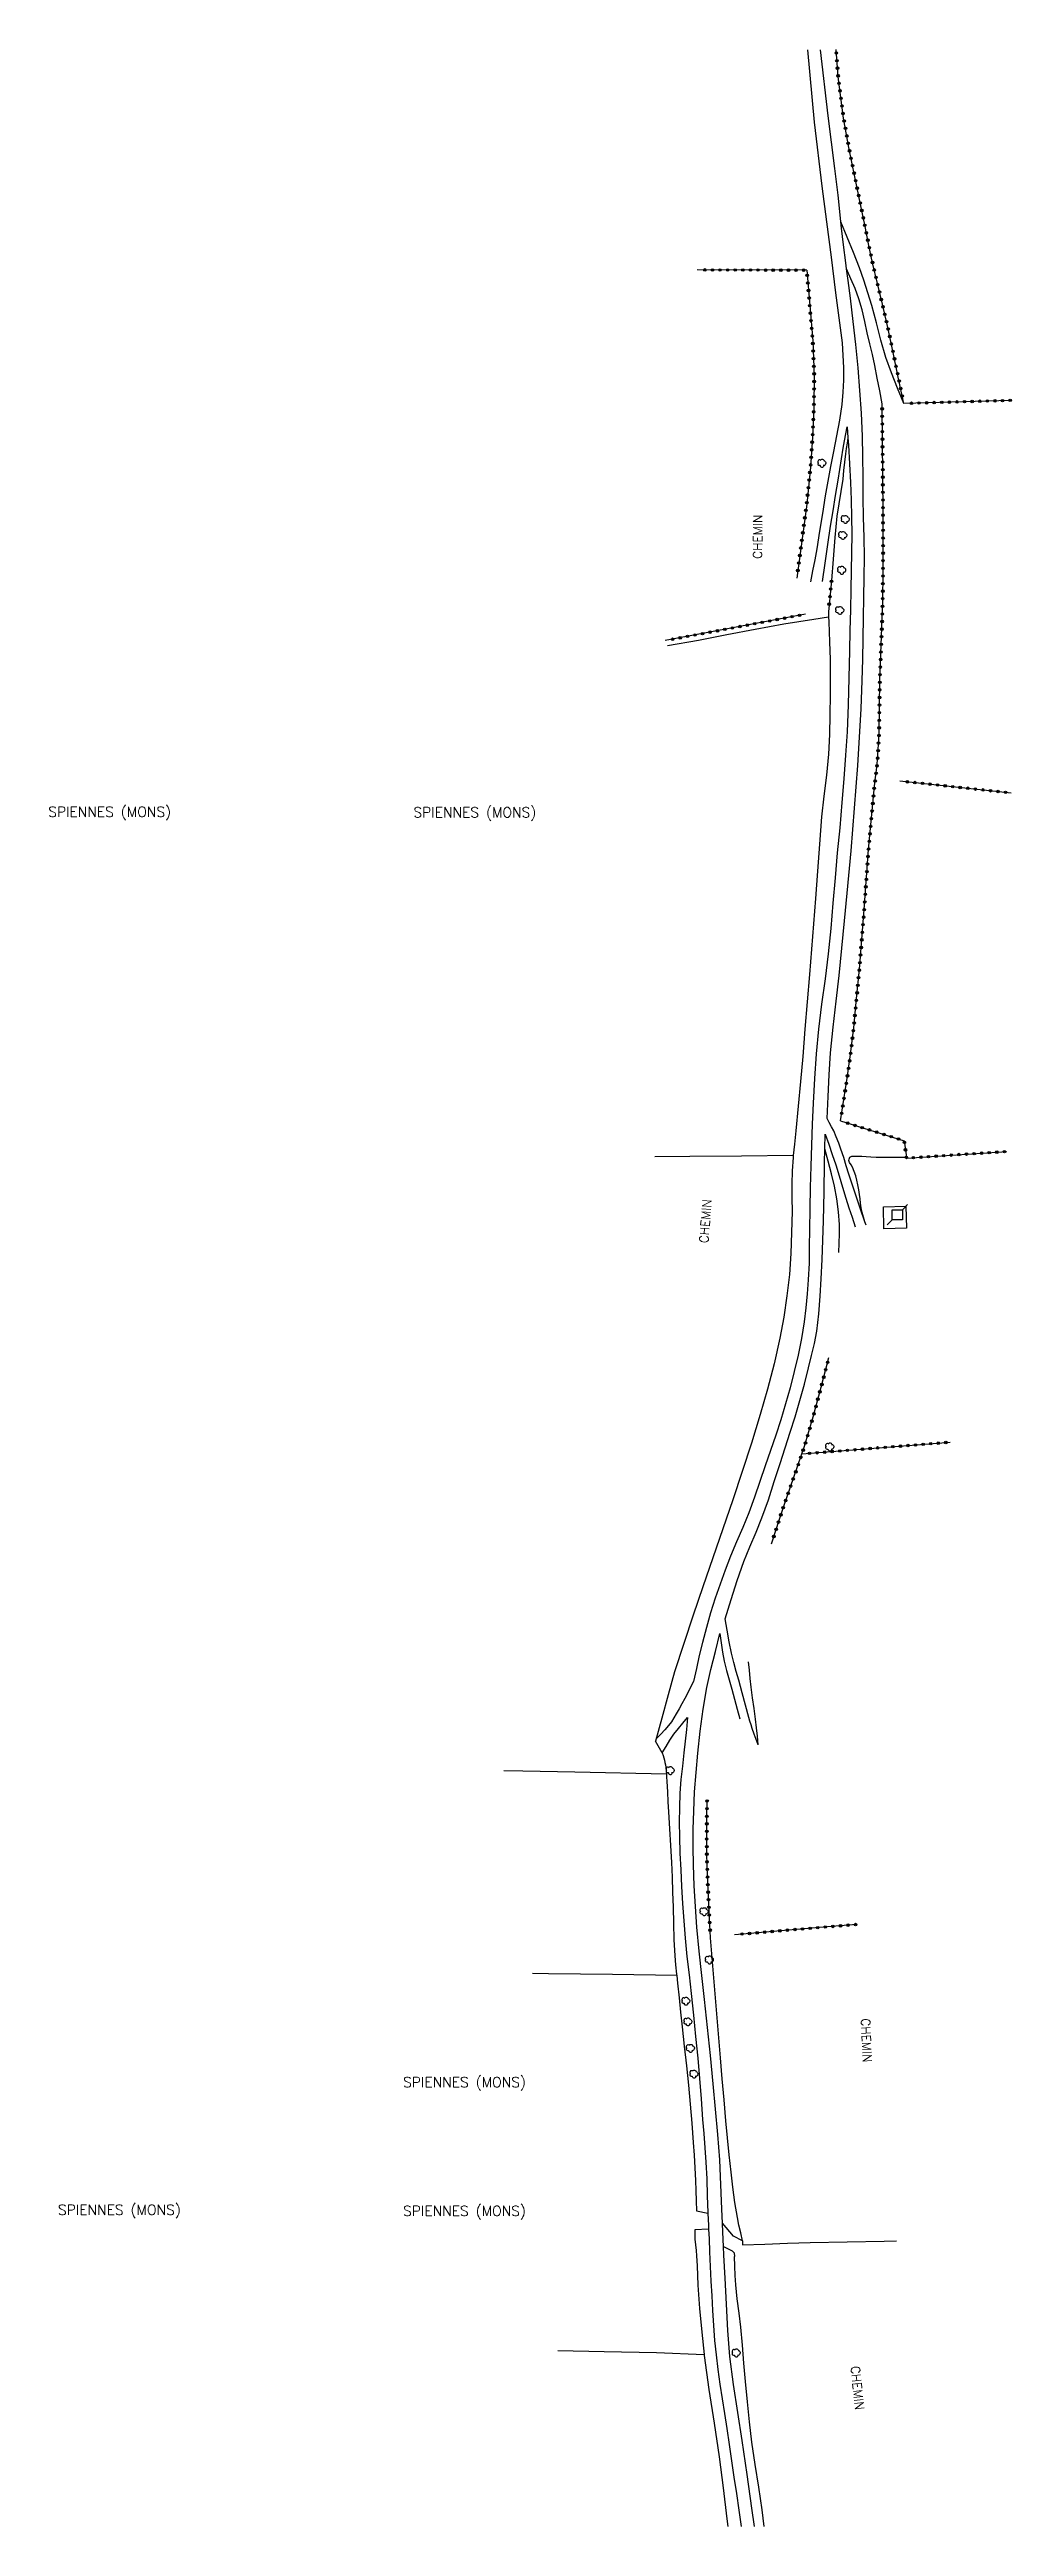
# Model space of a CAD drawing. Header units: millimetres. Extents: x 124000 to 124980, y 124000 to 125000.
# Drawn here: x 124449.2 to 124639.1, y 124175 to 124664 of the extents above; entities that cross this region are included whole.
import ezdxf
from ezdxf.enums import TextEntityAlignment as Align

# ---------------------------------------------------------------- set-up
doc = ezdxf.new("R2010")
doc.units = ezdxf.units.MM
doc.layers.get('0').update_dxf_attribs({"linetype": 'CONTINUOUS'})
for name, color, linetype in [('W0071', 7, 'CONTINUOUS'), ('W0211', 2, 'CONTINUOUS'), ('W0214', 2, 'CONTINUOUS'), ('W0300', 7, 'CONTINUOUS'), ('W0322', 7, 'CONTINUOUS'), ('W0323', 7, 'CONTINUOUS'), ('W0330', 7, 'CONTINUOUS'), ('W0600', 7, 'CONTINUOUS'), ('W0980', 7, 'CONTINUOUS'), ('W0989', 7, 'CONTINUOUS')]:
    doc.layers.add(name, color=color, linetype=linetype)
doc.styles.get("Standard").update_dxf_attribs({"font": 'romans.shx', "width": 0.85})

msp = doc.modelspace()

# ---------------------------------------------------------------- texts
at = {"layer": 'W0980'}
for p in [(124461.1, 124513.36), (124533.18, 124513.25), (124531.14, 124262.58), (124463.02, 124237.36), (124531.14, 124237.15)]:
    msp.add_text('SPIENNES (MONS)', height=2, dxfattribs=at).set_placement(p, align=Align.MIDDLE)
at = {"layer": 'W0989'}
for rotation, p in [(89.5944, (124588.96, 124563.44)), (85.5273, (124578.34, 124428.35)), (272.4914, (124610.27, 124275.31)), (276.1512, (124608.22, 124206.68))]:
    msp.add_text('CHEMIN', height=1.75, rotation=rotation, dxfattribs=at).set_placement(p, align=Align.MIDDLE_LEFT)

# ---------------------------------------------------------------- blocks, each defined once
blk = doc.blocks.new('T600')
for p, q in [((-0.999999, 0.999999), (0.999999, 0.999999)), ((-0.999999, -0.999999), (-0.999999, 0.999999)), ((0.999999, 0.999999), (1.999998, 1.999998)), ((0.999999, 0.999999), (0.999999, -0.999999)), ((-0.999999, -0.999999), (-1.999998, -1.999998)), ((0.999999, -0.999999), (-0.999999, -0.999999))]:
    blk.add_line(p, q)
blk = doc.blocks.new('T300')
for p, q in [((-0.8, 0.51), (-0.86, 0.34)), ((-0.86, 0.34), (-0.86, 0.17)), ((-0.86, 0.17), (-0.74, 0.06)), ((-0.69, 0.63), (-0.8, 0.51)), ((-0.8, -0.06), (-0.74, 0.06)), ((-0.74, 0.06), (-0.69, 0.11)), ((-0.57, 0.69), (-0.69, 0.63)), ((-0.46, 0.69), (-0.57, 0.69)), ((-0.29, 0.63), (-0.46, 0.69)), ((-0.29, 0.63), (-0.17, 0.74)), ((-0.23, 0.57), (-0.29, 0.63)), ((-0.17, 0.74), (-0.06, 0.8)), ((-0.06, 0.8), (0.06, 0.8)), ((0.06, 0.8), (0.23, 0.74)), ((0.23, 0.74), (0.34, 0.63)), ((0.34, 0.63), (0.4, 0.51)), ((0.46, 0.46), (0.34, 0.46)), ((0.4, 0.51), (0.4, 0.46)), ((0.57, 0.4), (0.46, 0.46)), ((0.57, 0.4), (0.69, 0.29)), ((0.69, 0.29), (0.74, 0.17)), ((0.74, 0.06), (0.69, -0.17)), ((0.74, 0.17), (0.74, 0.06)), ((-0.8, -0.17), (-0.8, -0.06)), ((-0.8, -0.23), (-0.8, -0.17)), ((-0.74, -0.34), (-0.8, -0.23)), ((-0.69, -0.4), (-0.74, -0.34)), ((-0.51, -0.46), (-0.69, -0.4)), ((-0.4, -0.46), (-0.51, -0.46)), ((-0.4, -0.46), (-0.34, -0.46)), ((-0.34, -0.46), (-0.34, -0.4)), ((-0.34, -0.51), (-0.34, -0.46)), ((-0.29, -0.63), (-0.34, -0.51)), ((-0.17, -0.74), (-0.29, -0.63)), ((-0.06, -0.8), (-0.17, -0.74)), ((0.06, -0.8), (-0.06, -0.8)), ((0.17, -0.74), (0.06, -0.8)), ((0.23, -0.69), (0.17, -0.74)), ((0.29, -0.46), (0.23, -0.46)), ((0.29, -0.63), (0.23, -0.69)), ((0.46, -0.4), (0.29, -0.46)), ((0.34, -0.51), (0.29, -0.63)), ((0.34, -0.51), (0.34, -0.46)), ((0.57, -0.34), (0.46, -0.4)), ((0.63, -0.29), (0.57, -0.34)), ((0.69, -0.17), (0.63, -0.29))]:
    blk.add_line(p, q)
blk = doc.blocks.new('t322o')
at = {"color": 0, "linetype": 'Continuous'}
for radius in [0.25, 0.15]:
    blk.add_circle((0, 0), radius, dxfattribs=at)
blk = doc.blocks.new('t323o')
at = {"color": 0, "linetype": 'Continuous'}
for radius in [0.25, 0.15]:
    blk.add_circle((0, 0), radius, dxfattribs=at)

# ---------------------------------------------------------------- linework, layer by layer
at = {"layer": 'W0071'}
for points in [[(124598.8, 124663.91), (124598.8, 124663.91), (124600.14, 124649.66), (124601.67, 124636.99), (124602.57, 124629.98), (124603.49, 124622.98), (124604.35, 124615.97), (124605.02, 124611.04), (124605.66, 124606.1), (124605.96, 124601.15), (124605.93, 124598.74), (124605.81, 124596.33), (124605.61, 124593.93), (124605.16, 124590.81), (124604.55, 124587.72), (124603.94, 124584.62), (124603.4, 124581.7), (124602.85, 124578.78), (124602.33, 124575.85), (124601.76, 124572.37), (124601.23, 124568.89), (124600.65, 124565.41), (124600.25, 124563.24), (124599.84, 124561.07), (124599.43, 124558.9)], [(124602.9, 124457.28), (124603.1, 124461.59), (124603.37, 124465.9), (124603.87, 124471.01), (124604.48, 124476.1), (124605.07, 124481.2), (124605.62, 124486.6), (124606.14, 124492), (124606.65, 124497.41), (124607.42, 124505.82), (124608.14, 124514.23), (124608.75, 124522.65), (124609.1, 124528.24), (124609.4, 124533.84), (124609.63, 124539.44), (124609.74, 124543.58), (124609.82, 124547.72), (124609.89, 124551.86), (124609.97, 124555.83), (124610.04, 124559.8), (124610.07, 124563.77), (124610.01, 124567.69), (124609.91, 124571.62), (124609.82, 124575.54), (124609.79, 124579.59), (124609.77, 124583.64), (124609.68, 124587.69), (124609.46, 124592.18), (124609.16, 124596.67), (124608.8, 124601.15), (124608.36, 124605.73), (124607.86, 124610.3), (124607.32, 124614.87), (124606.87, 124618.38), (124606.56, 124620.69), (124606.39, 124621.9), (124605.94, 124625.41), (124605.57, 124628.69), (124605.44, 124629.97), (124605.23, 124631.98), (124604.87, 124635.26), (124604.23, 124640.47), (124603.56, 124645.67), (124602.92, 124650.88), (124602.92, 124650.88), (124601.4, 124663.95), (124601.4, 124663.95)], [(124606.67, 124589.53), (124606.81, 124587.36), (124606.91, 124585.86), (124607.14, 124582.2), (124607.33, 124578.53), (124607.45, 124575.12), (124607.53, 124571.7), (124607.56, 124568.29), (124607.53, 124564.67), (124607.45, 124561.05), (124607.37, 124557.43), (124607.29, 124553.37), (124607.2, 124549.32), (124607.11, 124545.26), (124606.99, 124539.95), (124606.86, 124534.63), (124606.64, 124529.32), (124606.35, 124524.65), (124606, 124519.98), (124605.62, 124515.31), (124605.19, 124510.36), (124604.72, 124505.4), (124604.26, 124500.45), (124603.84, 124495.46), (124603.42, 124490.47), (124602.93, 124485.48), (124602.3, 124480.51), (124601.6, 124475.54), (124600.99, 124470.57), (124600.55, 124465.71), (124600.21, 124460.84), (124599.93, 124455.96), (124599.74, 124451.83), (124599.6, 124447.69), (124599.48, 124443.56), (124599.39, 124439.36), (124599.32, 124435.16), (124599.24, 124430.96), (124599.19, 124427.67), (124599.13, 124424.39), (124598.99, 124421.11), (124598.79, 124418.34), (124598.53, 124415.57), (124598.18, 124412.82), (124597.63, 124409.53), (124596.96, 124406.25), (124596.21, 124403), (124595.39, 124399.81), (124594.5, 124396.64), (124593.55, 124393.48), (124592.57, 124390.43), (124591.54, 124387.39), (124590.5, 124384.36), (124589.45, 124381.26), (124588.4, 124378.17), (124587.27, 124375.1), (124586.09, 124372.24), (124584.85, 124369.4), (124583.66, 124366.55), (124582.59, 124363.8), (124581.57, 124361.02), (124580.61, 124358.23), (124579.71, 124355.35), (124578.87, 124352.45), (124578.1, 124349.54), (124577.48, 124346.96), (124576.91, 124344.38), (124576.34, 124341.79)], [(124601.77, 124558.98), (124602.3, 124562.61), (124602.83, 124566.24), (124603.38, 124569.87), (124603.87, 124572.91), (124604.37, 124575.95), (124604.87, 124578.99), (124605.19, 124581.1), (124605.51, 124583.21), (124605.86, 124585.32), (124606.12, 124586.72), (124606.4, 124588.13), (124606.67, 124589.53)], [(124602.7, 124452.97), (124602.9, 124457.28)], [(124610.39, 124431.87), (124610.15, 124432.57), (124609.24, 124435.23), (124608.09, 124438.58), (124606.98, 124441.95), (124606.48, 124443.6), (124605.98, 124445.25), (124605.44, 124446.89), (124604.99, 124448.11), (124604.52, 124449.33), (124604, 124450.52), (124603.58, 124451.34), (124603.14, 124452.16), (124602.7, 124452.97)], [(124582.56, 124354.21), (124583.75, 124357.98), (124584.95, 124361.76), (124586.25, 124365.49), (124587.43, 124368.39), (124588.67, 124371.26), (124589.85, 124374.15), (124591.11, 124377.7), (124592.27, 124381.28), (124593.42, 124384.86), (124594.43, 124387.93), (124595.44, 124391), (124596.4, 124394.08), (124597.33, 124397.28), (124598.21, 124400.5), (124599.04, 124403.73), (124599.64, 124406.14), (124600.2, 124408.56), (124600.67, 124411), (124601.08, 124414.41), (124601.31, 124417.85), (124601.5, 124421.29), (124601.7, 124425.11), (124601.84, 124428.93), (124601.96, 124432.75), (124602.11, 124438.46), (124602.21, 124444.17), (124602.26, 124446.96), (124602.32, 124449.88)], [(124602.32, 124449.88), (124603.02, 124447.86), (124603.73, 124445.83), (124604.41, 124443.8), (124605.09, 124441.61), (124605.74, 124439.41), (124606.41, 124437.21), (124607.01, 124435.33), (124607.62, 124433.46), (124608.23, 124431.58)], [(124587.28, 124334.72), (124586.62, 124337.16), (124585.96, 124339.6), (124585.29, 124342.04), (124584.78, 124343.81), (124584.27, 124345.59), (124583.81, 124347.37), (124583.34, 124349.64), (124582.95, 124351.92), (124582.56, 124354.21)], [(124588.34, 124175), (124587.84, 124178.58), (124586.9, 124185.29), (124585.94, 124192), (124585.08, 124197.51), (124584.21, 124203.01), (124583.51, 124208.53), (124583.1, 124213.69), (124582.83, 124218.86), (124582.58, 124224.03), (124582.34, 124228.56), (124582.26, 124230.3), (124582.12, 124233.08), (124582.04, 124234.85), (124581.91, 124237.61), (124581.78, 124240.86), (124581.67, 124244.11), (124581.51, 124247.36), (124581.15, 124252.37), (124580.69, 124257.38), (124580.21, 124262.39), (124579.67, 124267.95), (124579.11, 124273.51), (124578.53, 124279.06), (124577.99, 124283.8), (124577.44, 124288.55), (124576.99, 124293.3), (124576.7, 124297.39), (124576.48, 124301.49), (124576.34, 124305.59), (124576.28, 124309.13), (124576.29, 124312.68), (124576.37, 124316.22), (124576.55, 124320.04), (124576.83, 124323.87), (124577.18, 124327.68), (124577.65, 124332.01), (124578.22, 124336.32), (124578.95, 124340.61), (124579.74, 124344.17), (124580.64, 124347.72), (124581.54, 124351.26)], [(124581.54, 124351.26), (124581.79, 124349.45), (124582.05, 124347.63), (124582.37, 124345.83), (124582.83, 124343.97), (124583.37, 124342.13), (124583.91, 124340.28), (124584.44, 124338.33), (124584.96, 124336.38), (124585.49, 124334.43)], [(124576.34, 124341.79), (124575.76, 124340.67), (124575.18, 124339.55), (124574.59, 124338.44), (124574.05, 124337.43), (124573.51, 124336.42), (124572.94, 124335.43), (124572.46, 124334.64), (124571.96, 124333.85), (124571.42, 124333.1), (124570.68, 124332.25), (124569.87, 124331.44), (124569.07, 124330.63)], [(124570.15, 124327.71), (124570.91, 124328.96), (124571.66, 124330.2), (124572.47, 124331.41), (124573.34, 124332.53), (124574.25, 124333.61), (124575.17, 124334.69)], [(124575.17, 124334.69), (124574.92, 124332.36), (124574.66, 124330.03), (124574.42, 124327.7), (124574.14, 124325.07), (124573.86, 124322.43), (124573.66, 124319.79), (124573.55, 124316.92), (124573.52, 124314.04), (124573.54, 124311.16), (124573.64, 124307.89), (124573.8, 124304.63), (124573.99, 124301.36), (124574.18, 124297.96), (124574.4, 124294.56), (124574.66, 124291.16), (124575.03, 124287.51), (124575.45, 124283.87), (124575.86, 124280.22), (124576.31, 124275.97), (124576.75, 124271.71), (124577.16, 124267.45), (124577.5, 124263.42), (124577.82, 124259.39), (124578.13, 124255.36), (124578.36, 124252.55), (124578.59, 124249.73), (124578.78, 124246.92), (124578.93, 124243.61), (124579.04, 124240.3), (124579.16, 124236.99), (124579.17, 124236.84), (124579.28, 124234.39), (124579.31, 124233.67), (124579.4, 124231.79), (124579.52, 124229.19), (124579.65, 124226.31), (124579.78, 124223.43), (124579.93, 124220.55), (124580.09, 124217.61), (124580.26, 124214.67), (124580.49, 124211.73), (124580.79, 124208.85), (124581.15, 124205.98), (124581.54, 124203.11), (124581.97, 124200.19), (124582.43, 124197.28), (124582.88, 124194.37), (124583.36, 124191.17), (124583.84, 124187.96), (124584.32, 124184.76), (124584.8, 124181.49), (124585.27, 124178.23), (124585.73, 124175)], [(124585.97, 124231.42), (124584.24, 124232.32), (124582.04, 124234.85)], [(124582.26, 124230.3), (124583.97, 124229.4), (124584.33, 124228.99), (124584.4, 124228.27)]]:
    msp.add_lwpolyline(points, dxfattribs=at)
at = {"layer": 'W0211'}
for points in [[(124613.56, 124594.06), (124613.09, 124596.58), (124612.61, 124599.1), (124612.11, 124601.61), (124611.64, 124603.76), (124611.15, 124605.91), (124610.64, 124608.06), (124610.13, 124610.32), (124609.61, 124612.57), (124608.97, 124614.79), (124608.23, 124616.78), (124607.39, 124618.73), (124606.56, 124620.69)], [(124606.81, 124587.36), (124606.64, 124586.29), (124606.47, 124585.23), (124606.31, 124584.16), (124606.12, 124582.51), (124605.96, 124580.85), (124605.78, 124579.2), (124605.42, 124576.76), (124605.01, 124574.32), (124604.65, 124571.88), (124604.21, 124567.65), (124603.9, 124563.4), (124603.58, 124559.16)], [(124602.96, 124553.01), (124603, 124552), (124603.04, 124551.02), (124603.13, 124549.02), (124603.2, 124547.03), (124603.28, 124543.55), (124603.32, 124540.06), (124603.32, 124536.58), (124603.27, 124532.67), (124603.16, 124528.76), (124602.96, 124524.85), (124602.57, 124520.73), (124602.08, 124516.62), (124601.62, 124512.51), (124601.17, 124507.14), (124600.79, 124501.77), (124600.4, 124496.4), (124600.01, 124491.39), (124599.6, 124486.39), (124599.2, 124481.38), (124598.77, 124475.98), (124598.33, 124470.57), (124597.88, 124465.17), (124597.45, 124460.29), (124597.01, 124455.41), (124596.55, 124450.53), (124596.27, 124447.9), (124596.02, 124445.64), (124595.98, 124445.28), (124595.78, 124442.65), (124595.73, 124439.96), (124595.77, 124437.27), (124595.78, 124434.58), (124595.7, 124430.43), (124595.55, 124426.29), (124595.25, 124422.16), (124594.77, 124417.96), (124594.13, 124413.76), (124593.37, 124409.6), (124592.24, 124404.54), (124590.92, 124399.52), (124589.51, 124394.52), (124587.79, 124388.89), (124585.94, 124383.29), (124584.07, 124377.7), (124582.13, 124371.95), (124580.15, 124366.21), (124578.19, 124360.47), (124576.28, 124354.9), (124574.39, 124349.32), (124572.61, 124343.71), (124571.3, 124339.15), (124570.07, 124334.58), (124568.83, 124330)], [(124605, 124426.53), (124605.09, 124428.36), (124605.18, 124430.19), (124605.18, 124432.02), (124604.97, 124434.55), (124604.6, 124437.07), (124604.13, 124439.58), (124603.57, 124442.05), (124602.91, 124444.51), (124602.26, 124446.96)], [(124610.15, 124432.57), (124609.89, 124433.49), (124609.63, 124434.42), (124609.42, 124435.35), (124609.29, 124436.21), (124609.2, 124437.08), (124609.09, 124437.95), (124608.95, 124438.89), (124608.79, 124439.83), (124608.59, 124440.75), (124608.35, 124441.64), (124608.06, 124442.51), (124607.72, 124443.36), (124607.44, 124443.8), (124607.14, 124444.24), (124607.02, 124444.69), (124607.05, 124444.9), (124607.12, 124445.12), (124607.22, 124445.3), (124607.6, 124445.49), (124608.14, 124445.5), (124608.68, 124445.49), (124609.56, 124445.49), (124610.44, 124445.43), (124611.32, 124445.38), (124612.38, 124445.35), (124613.45, 124445.34), (124614.51, 124445.33), (124615.79, 124445.33), (124617.06, 124445.34), (124618.34, 124445.35)], [(124589.11, 124329.29), (124588.94, 124330.99), (124588.78, 124332.69), (124588.59, 124334.39), (124588.31, 124336.5), (124588, 124338.6), (124587.72, 124340.71), (124587.53, 124342.38), (124587.36, 124344.05), (124587.19, 124345.72)], [(124570.15, 124327.71), (124570.31, 124327.22), (124570.46, 124326.74), (124570.6, 124326.25), (124570.7, 124325.81), (124570.78, 124325.36), (124570.85, 124324.91), (124570.96, 124323.96), (124570.98, 124323.57), (124571.02, 124323.01), (124571.07, 124322.06), (124571.19, 124320.06), (124571.28, 124318.07), (124571.38, 124316.07), (124571.58, 124312.75), (124571.79, 124309.42), (124571.97, 124306.1), (124572.09, 124303.15), (124572.19, 124300.19), (124572.29, 124297.24), (124572.37, 124294.05), (124572.45, 124290.86), (124572.62, 124287.67), (124572.78, 124285.86), (124572.98, 124284.06), (124573.01, 124283.76), (124573.17, 124282.25), (124573.47, 124279.38), (124573.76, 124276.51), (124574.07, 124273.64), (124574.51, 124269.8), (124574.95, 124265.96), (124575.36, 124262.12), (124575.69, 124258.36), (124575.99, 124254.59), (124576.26, 124250.82), (124576.44, 124248.32), (124576.61, 124245.81), (124576.75, 124243.31), (124576.82, 124241.3), (124576.86, 124239.3), (124576.91, 124237.29)], [(124585.97, 124231.42), (124585.64, 124232.95), (124585.31, 124234.47), (124585, 124236), (124584.51, 124238.98), (124584.12, 124241.97), (124583.76, 124244.97), (124583.39, 124248.34), (124583.06, 124251.72), (124582.74, 124255.1), (124582.37, 124259.25), (124582.02, 124263.39), (124581.67, 124267.54), (124581.26, 124272.26), (124580.86, 124276.99), (124580.46, 124281.71), (124580.2, 124284.88), (124579.93, 124288.06), (124579.67, 124291.23)], [(124576.91, 124237.29), (124579.17, 124236.84)], [(124579.31, 124233.67), (124576.59, 124233.53)], [(124576.59, 124233.53), (124576.6, 124232.92), (124576.6, 124232.32), (124576.62, 124231.71), (124576.71, 124230.61), (124576.83, 124229.5), (124576.94, 124228.4), (124577.05, 124226.48), (124577.11, 124224.57), (124577.19, 124222.65), (124577.52, 124218.01), (124577.96, 124213.38), (124578.44, 124208.97), (124578.46, 124208.75), (124579.35, 124202.07), (124580.39, 124195.41), (124581.38, 124188.75), (124582.18, 124182.64), (124582.94, 124176.52), (124583.13, 124175)], [(124590.28, 124175), (124589.87, 124178.3), (124589.21, 124182.75), (124588.5, 124187.2), (124587.87, 124191.65), (124587.4, 124195.64), (124586.99, 124199.63), (124586.6, 124203.63), (124586.29, 124207.21), (124586, 124210.79), (124585.67, 124214.36), (124585.33, 124217.14), (124584.96, 124219.91), (124584.67, 124222.69), (124584.56, 124224.55), (124584.48, 124226.41), (124584.4, 124228.27)]]:
    msp.add_lwpolyline(points, dxfattribs=at)
at = {"layer": 'W0214'}
for points in [[(124617.84, 124594.12), (124616.62, 124597.12), (124615.4, 124600.13), (124614.29, 124603.17), (124613.32, 124606.58), (124612.48, 124610.03), (124611.56, 124613.46), (124610.77, 124615.96), (124609.94, 124618.44), (124609.07, 124620.91), (124607.9, 124623.95), (124606.67, 124626.96), (124605.44, 124629.97)], [(124589.11, 124329.29), (124588.69, 124330.36), (124588.28, 124331.44), (124587.9, 124332.52), (124587.68, 124333.25), (124587.48, 124333.98), (124587.28, 124334.72)]]:
    msp.add_lwpolyline(points, dxfattribs=at)
at = {"layer": 'W0322'}
for points in [[(124617.84, 124594.12), (124616.76, 124599.31), (124615.68, 124604.51), (124614.56, 124609.69), (124613.61, 124613.75), (124612.63, 124617.8), (124611.69, 124621.86), (124610.89, 124625.6), (124610.12, 124629.35), (124609.36, 124633.1), (124608.17, 124638.87), (124607, 124644.65), (124605.97, 124650.45), (124604.88, 124658.61), (124604.48, 124663.99)], [(124598.69, 124620.42), (124599.27, 124613.43), (124599.86, 124606.45), (124600.16, 124599.46), (124600.1, 124593.47), (124599.83, 124587.49), (124599.42, 124581.51), (124598.67, 124574.21), (124597.69, 124566.93), (124596.72, 124559.65)], [(124605.33, 124452.48), (124606, 124456.69), (124606.66, 124460.91), (124607.27, 124465.13), (124607.95, 124470.88), (124608.52, 124476.64), (124609.07, 124482.41), (124610.03, 124494.24), (124610.88, 124506.08), (124611.97, 124517.89), (124612.21, 124519.82), (124612.45, 124521.75), (124612.66, 124523.68), (124612.96, 124528.94), (124613.03, 124534.21), (124613.11, 124539.49), (124613.31, 124544.68), (124613.51, 124549.87), (124613.67, 124555.06), (124613.74, 124560.88), (124613.75, 124566.7), (124613.74, 124572.52), (124613.7, 124579.7), (124613.63, 124586.88), (124613.56, 124594.06)], [(124603.58, 124559.16), (124602.96, 124553.01)], [(124591.72, 124369), (124592.5, 124371.42), (124593.28, 124373.84), (124594.07, 124376.25), (124595.46, 124380.25), (124596.89, 124384.24), (124597.73, 124386.73), (124598.25, 124388.25), (124599.95, 124394.05), (124601.51, 124399.9), (124603.06, 124405.75)], [(124579.67, 124291.23), (124579.54, 124293.86), (124579.4, 124296.5), (124579.28, 124299.13), (124579.15, 124302.15), (124579.03, 124305.18), (124578.95, 124308.2), (124578.94, 124311.62), (124578.97, 124315.03), (124579.01, 124318.45)]]:
    msp.add_lwpolyline(points, dxfattribs=at)
at = {"layer": 'W0323'}
for points in [[(124598.69, 124620.42), (124577.07, 124620.48)], [(124638.95, 124594.72), (124617.84, 124594.12)], [(124598.45, 124552.52), (124570.73, 124547.29)], [(124617.05, 124519.59), (124639.06, 124517.22)], [(124605.33, 124452.48), (124617.92, 124448.56), (124618.34, 124445.35), (124618.37, 124445.14), (124638.15, 124446.45)], [(124597.73, 124386.73), (124626.99, 124389.06)], [(124608.6, 124293.84), (124601.95, 124293.31), (124584.4, 124291.82)]]:
    msp.add_lwpolyline(points, dxfattribs=at)
at = {"layer": 'W0330'}
for points in [[(124571.2, 124546.32), (124577.29, 124547.41), (124582.91, 124548.48), (124588.52, 124549.56), (124594.15, 124550.58), (124597.1, 124551.07), (124600.05, 124551.53), (124603, 124552)], [(124596.02, 124445.64), (124585.83, 124445.55), (124575.63, 124445.46), (124568.7, 124445.41)], [(124570.15, 124327.71), (124568.83, 124330)], [(124538.9, 124324.22), (124542.66, 124324.15), (124552.91, 124323.96), (124558.93, 124323.83), (124564.96, 124323.7), (124570.98, 124323.57)], [(124573.01, 124283.76), (124560.35, 124283.94), (124547.69, 124284.12), (124544.53, 124284.17)], [(124585.97, 124231.42), (124585.98, 124230.59)], [(124585.98, 124230.59), (124590.44, 124230.75), (124594.89, 124230.91), (124599.35, 124231.05), (124606.65, 124231.21), (124613.96, 124231.33), (124616.43, 124231.37)], [(124549.56, 124209.72), (124558.68, 124209.57), (124569.03, 124209.31), (124572.17, 124209.2), (124575.3, 124209.09), (124578.44, 124208.97)]]:
    msp.add_lwpolyline(points, dxfattribs=at)
at = {"layer": 'W0600'}
msp.add_lwpolyline([(124618.36, 124431.31), (124613.93, 124431.19), (124613.81, 124435.51), (124618.24, 124435.63)], close=True, dxfattribs=at)

# ---------------------------------------------------------------- block references
at = {"layer": 'W0300'}
for p in [(124601.71, 124582.3), (124606.33, 124571.21), (124605.84, 124568.05), (124605.61, 124561.18), (124605.25, 124553.24), (124603.26, 124388.1), (124571.77, 124324.21), (124578.46, 124296.36), (124579.5, 124286.83), (124574.87, 124278.68), (124575.27, 124274.61), (124575.76, 124269.38), (124576.46, 124264.29), (124584.8, 124209.24)]:
    msp.add_blockref('T300', p, dxfattribs=at)
at = {"layer": 'W0322'}
for p, rotation in [((124604.53, 124663.29), 94.22765061119023), ((124604.64, 124661.79), 94.22765061119023), ((124604.76, 124660.3), 94.22765061119023), ((124604.87, 124658.8), 94.22765061119023), ((124605.05, 124657.31), 97.6084407144637), ((124605.25, 124655.83), 97.6084407144637), ((124605.45, 124654.34), 97.6084407144637), ((124605.65, 124652.85), 97.6084407144637), ((124605.85, 124651.37), 97.6084407144637), ((124606.07, 124649.88), 100.0699577076914), ((124606.33, 124648.41), 100.0699577076914), ((124606.59, 124646.93), 100.0699577076914), ((124606.86, 124645.45), 100.0699577076914), ((124607.14, 124643.98), 101.4433111677571), ((124607.43, 124642.51), 101.4433111677571), ((124607.73, 124641.04), 101.4433111677571), ((124608.03, 124639.57), 101.4433111677571), ((124608.33, 124638.1), 101.6532452864962), ((124608.63, 124636.63), 101.6532452864962), ((124608.93, 124635.16), 101.6532452864962), ((124609.24, 124633.69), 101.6532452864962), ((124609.54, 124632.22), 101.4567691066348), ((124609.84, 124630.75), 101.4567691066348), ((124610.13, 124629.28), 101.6034533669363), ((124610.44, 124627.81), 101.6034533669363), ((124610.74, 124626.34), 101.6034533669363), ((124611.04, 124624.88), 102.0738309349764), ((124611.36, 124623.41), 102.0738309349764), ((124598.77, 124619.41), 274.7432903609582), ((124598.9, 124617.91), 274.7432903609582), ((124611.67, 124621.94), 102.0738309349764), ((124612.01, 124620.48), 103.0358367701047), ((124612.35, 124619.02), 103.0358367701047), ((124599.02, 124616.42), 274.7432903609582), ((124599.15, 124614.92), 274.7432903609582), ((124599.27, 124613.43), 274.8315678942217), ((124612.69, 124617.56), 103.6026981140172), ((124613.04, 124616.1), 103.6026981140172), ((124613.39, 124614.64), 103.6026981140172), ((124613.74, 124613.18), 103.1697067109454), ((124599.4, 124611.94), 274.8315678942217), ((124599.52, 124610.44), 274.8315678942217), ((124599.65, 124608.95), 274.8315678942217), ((124614.08, 124611.72), 103.1697067109454), ((124614.43, 124610.26), 103.1697067109454), ((124614.75, 124608.8), 102.2004687273143), ((124599.78, 124607.45), 274.8315678942217), ((124599.88, 124605.96), 272.4575381482042), ((124599.95, 124604.46), 272.4575381482042), ((124615.07, 124607.33), 102.2004687273143), ((124615.39, 124605.87), 102.2004687273143), ((124615.7, 124604.4), 101.7330841564371), ((124600.01, 124602.96), 272.4575381482042), ((124600.07, 124601.46), 272.4575381482042), ((124600.14, 124599.96), 272.4575381482042), ((124600.15, 124598.46), 269.4261048742769), ((124616.01, 124602.93), 101.7330841564371), ((124616.31, 124601.46), 101.7330841564371), ((124616.62, 124599.99), 101.7330841564371), ((124616.92, 124598.53), 101.7550627597128), ((124600.1, 124593.96), 269.4261048742769), ((124600.12, 124595.46), 269.4261048742769), ((124600.13, 124596.96), 269.4261048742769), ((124617.23, 124597.06), 101.7550627597128), ((124617.53, 124595.59), 101.7550627597128), ((124599.92, 124589.47), 267.4148225438009), ((124599.99, 124590.96), 267.4148225438009), ((124600.05, 124592.46), 267.4148225438009), ((124613.57, 124593.06), 90.5585762538327), ((124613.58, 124591.56), 90.5585762538327), ((124613.6, 124590.06), 90.5585762538327), ((124613.61, 124588.56), 90.5585762538327), ((124599.55, 124583.48), 266.0778320465911), ((124599.66, 124584.97), 266.0778320465911), ((124599.76, 124586.47), 266.0778320465911), ((124599.85, 124587.97), 267.4148225438009), ((124613.63, 124587.06), 90.5585762538327), ((124613.64, 124585.56), 90.55857625371547), ((124613.66, 124584.06), 90.55857625371547), ((124599.16, 124578.99), 264.1340288582642), ((124599.31, 124580.49), 264.1340288582642), ((124599.45, 124581.98), 266.0778320465911), ((124613.67, 124582.56), 90.55857625371547), ((124613.69, 124581.06), 90.55857625371547), ((124613.7, 124579.56), 90.31919324113984), ((124598.7, 124574.52), 264.1340288582642), ((124598.85, 124576.01), 264.1340288582642), ((124599.01, 124577.5), 264.1340288582642), ((124613.71, 124578.06), 90.31919324113984), ((124613.72, 124576.56), 90.31919324113984), ((124613.73, 124575.06), 90.31919324113984), ((124598.11, 124570.06), 262.3331957382312), ((124598.31, 124571.54), 262.3331957382312), ((124598.51, 124573.03), 262.3331957382312), ((124613.73, 124573.56), 90.31919324113984), ((124613.74, 124572.06), 90.09844625962054), ((124613.74, 124570.56), 90.09844625962054), ((124613.75, 124569.06), 90.09844625962054), ((124597.31, 124564.11), 262.4105119111679), ((124597.51, 124565.6), 262.4105119111679), ((124597.71, 124567.08), 262.3331957382312), ((124597.91, 124568.57), 262.3331957382312), ((124613.75, 124567.56), 90.09844625962054), ((124613.75, 124566.06), 89.9015537403792), ((124613.75, 124564.56), 89.9015537403792), ((124596.92, 124561.14), 262.4105119111679), ((124597.12, 124562.62), 262.4105119111679), ((124603.56, 124558.98), 264.2432898574484), ((124613.73, 124560.06), 89.31090873089576), ((124613.74, 124563.06), 89.9015537403792), ((124613.74, 124561.56), 89.9015537403792), ((124603.11, 124554.5), 264.2432898574484), ((124603.26, 124555.99), 264.2432898574484), ((124603.41, 124557.49), 264.2432898574484), ((124613.68, 124555.56), 89.31090873089576), ((124613.69, 124557.06), 89.31090873089576), ((124613.71, 124558.56), 89.31090873089576), ((124613.5, 124549.56), 87.79316210322149), ((124613.55, 124551.06), 88.23421538022002), ((124613.59, 124552.56), 88.23421538022002), ((124613.64, 124554.06), 88.23421538022002), ((124613.32, 124545.06), 87.79316210322149), ((124613.38, 124546.56), 87.79316210322149), ((124613.44, 124548.06), 87.79316210322149), ((124613.15, 124540.57), 87.79316210321532), ((124613.21, 124542.07), 87.79316210321532), ((124613.27, 124543.56), 87.79316210321532), ((124613.04, 124534.57), 89.13194855023532), ((124613.06, 124536.07), 89.13194855023532), ((124613.08, 124537.57), 89.13194855023532), ((124613.1, 124539.07), 89.13194855023532), ((124612.97, 124530.07), 89.23900024296061), ((124612.99, 124531.57), 89.23900024296061), ((124613.01, 124533.07), 89.23900024296061), ((124612.77, 124525.57), 86.73571627595564), ((124612.85, 124527.07), 86.73571627595564), ((124612.94, 124528.57), 86.73571627595564), ((124612.37, 124521.09), 82.91152432210087), ((124612.54, 124522.58), 83.7901738526036), ((124612.68, 124524.08), 86.73571627595564), ((124611.72, 124515.13), 84.72684411654134), ((124611.85, 124516.62), 84.72684411654134), ((124612, 124518.12), 82.91152432172835), ((124612.18, 124519.6), 82.91152432172835), ((124611.3, 124510.65), 84.72684411654134), ((124611.44, 124512.14), 84.72684411654134), ((124611.58, 124513.64), 84.72684411654134), ((124610.89, 124506.17), 84.72684411654134), ((124611.03, 124507.66), 84.72684411654134), ((124611.16, 124509.16), 84.72684411654134), ((124610.56, 124501.68), 85.89374972487452), ((124610.67, 124503.18), 85.89374972487452), ((124610.78, 124504.67), 85.89374972487452), ((124610.13, 124495.69), 85.89374972487452), ((124610.24, 124497.19), 85.89374972487452), ((124610.35, 124498.69), 85.89374972487452), ((124610.46, 124500.18), 85.89374972487452), ((124609.78, 124491.21), 85.36063527400943), ((124609.91, 124492.7), 85.36063527400943), ((124610.03, 124494.2), 85.36063527400943), ((124609.42, 124486.72), 85.36063527400943), ((124609.54, 124488.22), 85.36063527400943), ((124609.66, 124489.71), 85.36063527400943), ((124608.91, 124480.75), 84.55498196427637), ((124609.05, 124482.24), 84.55498196427637), ((124609.18, 124483.73), 85.36063527400943), ((124609.3, 124485.23), 85.36063527400943), ((124608.48, 124476.27), 84.34850511842845), ((124608.63, 124477.76), 84.55498196427637), ((124608.77, 124479.25), 84.55498196427637), ((124608.04, 124471.79), 84.34850511842845), ((124608.19, 124473.28), 84.34850511842845), ((124608.34, 124474.77), 84.34850511842845), ((124607.53, 124467.32), 83.2554770218868), ((124607.7, 124468.81), 83.2554770218868), ((124607.88, 124470.3), 83.2554770218868), ((124606.73, 124461.37), 81.77487985647188), ((124606.94, 124462.86), 81.77487985647188), ((124607.16, 124464.34), 81.77487985647188), ((124607.35, 124465.83), 83.2554770218868), ((124606.04, 124456.92), 81.1110575215316), ((124606.27, 124458.41), 81.1110575215316), ((124606.5, 124459.89), 81.1110575215316), ((124605.57, 124453.96), 80.95750051793362), ((124605.8, 124455.44), 80.95750051793362), ((124602.43, 124403.35), 75.16006083807457), ((124602.81, 124404.8), 75.16006083807457), ((124601.27, 124399), 75.06858282186244), ((124601.66, 124400.45), 75.16006083807457), ((124602.04, 124401.9), 75.16006083807457), ((124599.7, 124393.21), 73.66395711031578), ((124600.11, 124394.66), 75.06858282186244), ((124600.5, 124396.11), 75.06858282186244), ((124600.88, 124397.55), 75.06858282186244), ((124598.44, 124388.89), 73.66395711031578), ((124598.86, 124390.33), 73.66395711031578), ((124599.28, 124391.77), 73.66395711031578), ((124596.52, 124383.21), 70.28252409448059), ((124597.02, 124384.62), 71.35820810630791), ((124597.5, 124386.05), 71.35820810630791), ((124597.98, 124387.47), 71.11391263020025), ((124595.01, 124378.97), 70.83766064503554), ((124595.51, 124380.39), 70.28252409448059), ((124596.01, 124381.8), 70.28252409448059), ((124593.1, 124373.28), 72.13513962208978), ((124593.56, 124374.71), 71.85081329380417), ((124594.03, 124376.13), 71.85081329380417), ((124594.52, 124377.55), 70.83766064503554), ((124592.18, 124370.43), 72.13513962208978), ((124592.64, 124371.86), 72.13513962208978), ((124578.97, 124315.21), 89.32990447788238), ((124578.99, 124316.71), 89.32990447788238), ((124579.01, 124318.21), 89.32990447788238), ((124578.95, 124312.21), 89.49594456270204), ((124578.94, 124310.71), 90.1675310415142), ((124578.96, 124313.71), 89.49594456270204), ((124578.95, 124309.21), 90.1675310415142), ((124578.96, 124307.71), 91.51741412504319), ((124579, 124306.21), 91.51741412504319), ((124579.05, 124304.72), 92.26795453581879), ((124579.11, 124303.22), 92.26795453581879), ((124579.17, 124301.72), 92.46485291808796), ((124579.23, 124300.22), 92.46485291808796), ((124579.3, 124298.72), 92.61244419255348), ((124579.37, 124297.22), 92.61244419255348), ((124579.44, 124295.72), 93.03556912504364), ((124579.52, 124294.23), 93.03556912504364), ((124579.6, 124292.73), 92.82980759298333)]:
    msp.add_blockref('t322o', p, dxfattribs=dict(at, rotation=rotation))
at = {"layer": 'W0323'}
for p, rotation in [((124578.57, 124620.48), 179.8380907749793), ((124580.07, 124620.47), 179.8380907749793), ((124581.57, 124620.47), 179.8380907749793), ((124583.07, 124620.46), 179.8380907749793), ((124584.57, 124620.46), 179.8380907749793), ((124586.07, 124620.46), 179.8380907749793), ((124587.57, 124620.45), 179.8380907749793), ((124589.07, 124620.45), 179.8380907749793), ((124590.57, 124620.44), 179.8380907749793), ((124592.07, 124620.44), 179.8380907749793), ((124593.57, 124620.43), 179.8380907749793), ((124595.07, 124620.43), 179.8380907749793), ((124596.57, 124620.43), 179.8380907749793), ((124598.07, 124620.42), 179.8380907749793), ((124619.34, 124594.16), 181.6408366341794), ((124620.84, 124594.21), 181.6408366341794), ((124622.34, 124594.25), 181.6408366341794), ((124623.84, 124594.29), 181.6408366341794), ((124625.34, 124594.33), 181.6408366341794), ((124626.84, 124594.38), 181.6408366341794), ((124628.34, 124594.42), 181.6408366341794), ((124629.84, 124594.46), 181.6408366341794), ((124631.33, 124594.51), 181.6408366341794), ((124632.83, 124594.55), 181.6408366341794), ((124634.33, 124594.59), 181.6408366341794), ((124635.83, 124594.64), 181.6408366341794), ((124637.33, 124594.68), 181.6408366341794), ((124638.83, 124594.72), 181.6408366341794), ((124581.05, 124549.24), 190.680212471896), ((124582.52, 124549.52), 190.680212471896), ((124584, 124549.79), 190.680212471896), ((124585.47, 124550.07), 190.680212471896), ((124586.95, 124550.35), 190.680212471896), ((124588.42, 124550.63), 190.680212471896), ((124589.89, 124550.91), 190.680212471896), ((124591.37, 124551.18), 190.680212471896), ((124592.84, 124551.46), 190.680212471896), ((124594.32, 124551.74), 190.680212471896), ((124595.79, 124552.02), 190.680212471896), ((124597.26, 124552.3), 190.680212471896), ((124572.21, 124547.57), 190.680212471896), ((124573.68, 124547.85), 190.680212471896), ((124575.15, 124548.13), 190.680212471896), ((124576.63, 124548.4), 190.680212471896), ((124578.1, 124548.68), 190.680212471896), ((124579.58, 124548.96), 190.680212471896), ((124618.54, 124519.43), 353.8590449066006), ((124620.03, 124519.27), 353.8590449066006), ((124621.52, 124519.11), 353.8590449066006), ((124623.02, 124518.95), 353.8590449066006), ((124624.51, 124518.79), 353.8590449066006), ((124626, 124518.63), 353.8590449066006), ((124627.49, 124518.47), 353.8590449066006), ((124628.98, 124518.31), 353.8590449066006), ((124630.47, 124518.15), 353.8590449066006), ((124631.96, 124517.99), 353.8590449066006), ((124633.46, 124517.82), 353.8590449066006), ((124634.95, 124517.66), 353.8590449066006), ((124636.44, 124517.5), 353.8590449066006), ((124637.93, 124517.34), 353.8590449066006), ((124606.76, 124452.03), 342.7055936433831), ((124608.19, 124451.59), 342.7055936433831), ((124609.63, 124451.14), 342.7055936433831), ((124611.06, 124450.7), 342.7055936433831), ((124612.49, 124450.25), 342.7055936433831), ((124613.92, 124449.8), 342.7055936433831), ((124615.36, 124449.36), 342.7055936433831), ((124616.79, 124448.91), 342.7055936433831), ((124617.96, 124448.25), 277.4542988127365), ((124618.16, 124446.76), 277.4542988127365), ((124618.35, 124445.27), 278.1301023536001), ((124619.73, 124445.23), 3.795544966226464), ((124621.23, 124445.33), 3.795544966226464), ((124622.72, 124445.43), 3.795544966226464), ((124624.22, 124445.53), 3.795544966226464), ((124625.72, 124445.63), 3.795544966226464), ((124627.21, 124445.73), 3.795544966226464), ((124628.71, 124445.83), 3.795544966226464), ((124630.21, 124445.93), 3.795544966226464), ((124631.71, 124446.02), 3.795544966226464), ((124633.2, 124446.12), 3.795544966226464), ((124634.7, 124446.22), 3.795544966226464), ((124636.2, 124446.32), 3.795544966226464), ((124637.69, 124446.42), 3.795544966226464), ((124612.68, 124387.92), 4.547089543995987), ((124614.18, 124388.04), 4.547089543995987), ((124615.67, 124388.16), 4.547089543995987), ((124617.17, 124388.28), 4.547089543995987), ((124618.66, 124388.39), 4.547089543995987), ((124620.16, 124388.51), 4.547089543995987), ((124621.65, 124388.63), 4.547089543995987), ((124623.15, 124388.75), 4.547089543995987), ((124624.65, 124388.87), 4.547089543995987), ((124626.14, 124388.99), 4.547089543995987), ((124599.23, 124386.85), 4.547089543995987), ((124600.72, 124386.97), 4.547089543995987), ((124602.22, 124387.09), 4.547089543995987), ((124603.71, 124387.21), 4.547089543995987), ((124605.21, 124387.32), 4.547089543995987), ((124606.7, 124387.44), 4.547089543995987), ((124608.2, 124387.56), 4.547089543995987), ((124609.69, 124387.68), 4.547089543995987), ((124611.19, 124387.8), 4.547089543995987), ((124585.89, 124291.95), 184.8527905990886), ((124587.39, 124292.07), 184.8527905990886), ((124588.88, 124292.2), 184.8527905990886), ((124590.38, 124292.33), 184.8527905990886), ((124591.87, 124292.45), 184.8527905990886), ((124593.37, 124292.58), 184.8527905990886), ((124594.86, 124292.71), 184.8527905990886), ((124596.36, 124292.84), 184.8527905990886), ((124597.85, 124292.96), 184.8527905990886), ((124599.35, 124293.09), 184.8527905990886), ((124600.84, 124293.22), 184.8527905990886), ((124602.34, 124293.34), 184.5680519934432), ((124603.83, 124293.46), 184.5680519934432), ((124605.33, 124293.58), 184.5680519934432), ((124606.82, 124293.7), 184.5680519934432), ((124608.32, 124293.82), 184.5680519934432)]:
    msp.add_blockref('t323o', p, dxfattribs=dict(at, rotation=rotation))
at = {"layer": 'W0600'}
msp.add_blockref('T600', (124616.55, 124433.95), dxfattribs=at)

msp.set_redraw_order([(e.dxf.handle, doc.entitydb.next_handle()) for e in msp.query("TEXT MTEXT ATTDEF DIMENSION ARC_DIMENSION")])  # texts and dimensions are drawn at this point

doc.saveas('drawing.dxf')
